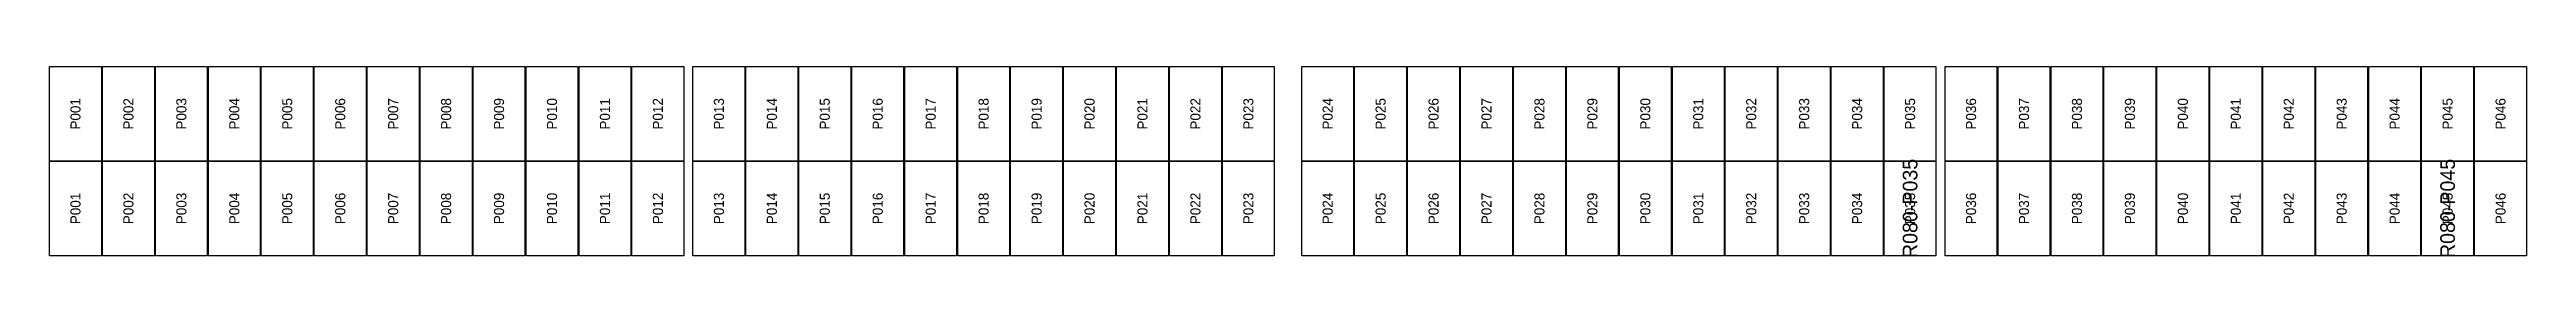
# Model space of a CAD drawing. Extents: x 296295 to 296770, y 651564 to 652121.
# Drawn here: x 296512.5 to 296566.7, y 651799.8 to 651803.9 of the extents above; entities that cross this region are included whole.
import ezdxf
from ezdxf.enums import TextEntityAlignment as Align

# ---------------------------------------------------------------- set-up
doc = ezdxf.new("R2010")
doc.units = 0

msp = doc.modelspace()

# ---------------------------------------------------------------- texts
at = {"layer": 'DEFECT_LABELS'}
for s, p in [('R080-P035', (296553.201, 651800.802)), ('R080-P045', (296564.957, 651800.802))]:
    msp.add_text(s, height=0.32, rotation=90, dxfattribs=at).set_placement(p, align=Align.MIDDLE_CENTER)
at = {"layer": 'PANEL_POSITION'}
for s, p in [('P001', (296513.077, 651802.865)), ('P002', (296514.235, 651802.865)), ('P003', (296515.393, 651802.865)), ('P004', (296516.551, 651802.865)), ('P005', (296517.709, 651802.865)), ('P006', (296518.867, 651802.865)), ('P007', (296520.025, 651802.865)), ('P008', (296521.183, 651802.865)), ('P009', (296522.341, 651802.865)), ('P010', (296523.499, 651802.865)), ('P011', (296524.657, 651802.865)), ('P012', (296525.815, 651802.865)), ('P013', (296527.149, 651802.865)), ('P014', (296528.307, 651802.865)), ('P015', (296529.465, 651802.865)), ('P016', (296530.623, 651802.865)), ('P017', (296531.781, 651802.865)), ('P018', (296532.939, 651802.865)), ('P019', (296534.097, 651802.865)), ('P020', (296535.255, 651802.865)), ('P021', (296536.413, 651802.865)), ('P022', (296537.571, 651802.865)), ('P023', (296538.729, 651802.865)), ('P024', (296540.463, 651802.865)), ('P025', (296541.621, 651802.865)), ('P026', (296542.779, 651802.865)), ('P027', (296543.937, 651802.865)), ('P028', (296545.095, 651802.865)), ('P029', (296546.253, 651802.865)), ('P030', (296547.411, 651802.865)), ('P031', (296548.569, 651802.865)), ('P032', (296549.727, 651802.865)), ('P033', (296550.885, 651802.865)), ('P034', (296552.043, 651802.865)), ('P035', (296553.201, 651802.865)), ('P036', (296554.535, 651802.865)), ('P037', (296555.693, 651802.865)), ('P038', (296556.851, 651802.865)), ('P039', (296558.009, 651802.865)), ('P040', (296559.167, 651802.865)), ('P041', (296560.325, 651802.865)), ('P042', (296561.483, 651802.865)), ('P043', (296562.641, 651802.865)), ('P044', (296563.799, 651802.865)), ('P045', (296564.957, 651802.865)), ('P046', (296566.115, 651802.865)), ('P001', (296513.077, 651800.802)), ('P002', (296514.235, 651800.802)), ('P003', (296515.393, 651800.802)), ('P004', (296516.551, 651800.802)), ('P005', (296517.709, 651800.802)), ('P006', (296518.867, 651800.802)), ('P007', (296520.025, 651800.802)), ('P008', (296521.183, 651800.802)), ('P009', (296522.341, 651800.802)), ('P010', (296523.499, 651800.802)), ('P011', (296524.657, 651800.802)), ('P012', (296525.815, 651800.802)), ('P013', (296527.149, 651800.802)), ('P014', (296528.307, 651800.802)), ('P015', (296529.465, 651800.802)), ('P016', (296530.623, 651800.802)), ('P017', (296531.781, 651800.802)), ('P018', (296532.939, 651800.802)), ('P019', (296534.097, 651800.802)), ('P020', (296535.255, 651800.802)), ('P021', (296536.413, 651800.802)), ('P022', (296537.571, 651800.802)), ('P023', (296538.729, 651800.802)), ('P024', (296540.463, 651800.802)), ('P025', (296541.621, 651800.802)), ('P026', (296542.779, 651800.802)), ('P027', (296543.937, 651800.802)), ('P028', (296545.095, 651800.802)), ('P029', (296546.253, 651800.802)), ('P030', (296547.411, 651800.802)), ('P031', (296548.569, 651800.802)), ('P032', (296549.727, 651800.802)), ('P033', (296550.885, 651800.802)), ('P034', (296552.043, 651800.802)), ('P035', (296553.201, 651800.802)), ('P036', (296554.535, 651800.802)), ('P037', (296555.693, 651800.802)), ('P038', (296556.851, 651800.802)), ('P039', (296558.009, 651800.802)), ('P040', (296559.167, 651800.802)), ('P041', (296560.325, 651800.802)), ('P042', (296561.483, 651800.802)), ('P043', (296562.641, 651800.802)), ('P044', (296563.799, 651800.802)), ('P045', (296564.957, 651800.802)), ('P046', (296566.115, 651800.802))]:
    msp.add_text(s, height=0.22, rotation=90, dxfattribs=at).set_placement(p, align=Align.MIDDLE_CENTER)

# ---------------------------------------------------------------- linework, layer by layer
at = {"layer": 'DEFECTIVE_PANELS'}
for points in [[(296552.634, 651801.834), (296553.768, 651801.834), (296553.768, 651799.771), (296552.634, 651799.771)], [(296564.39, 651801.834), (296565.524, 651801.834), (296565.524, 651799.771), (296564.39, 651799.771)]]:
    msp.add_lwpolyline(points, close=True, dxfattribs=at)
at = {"layer": 'PANELS_MASTER'}
for points in [[(296512.51, 651803.897), (296513.644, 651803.897), (296513.644, 651801.834), (296512.51, 651801.834)], [(296513.668, 651803.897), (296514.802, 651803.897), (296514.802, 651801.834), (296513.668, 651801.834)], [(296514.826, 651803.897), (296515.96, 651803.897), (296515.96, 651801.834), (296514.826, 651801.834)], [(296515.984, 651803.897), (296517.118, 651803.897), (296517.118, 651801.834), (296515.984, 651801.834)], [(296517.142, 651803.897), (296518.276, 651803.897), (296518.276, 651801.834), (296517.142, 651801.834)], [(296518.3, 651803.897), (296519.434, 651803.897), (296519.434, 651801.834), (296518.3, 651801.834)], [(296519.458, 651803.897), (296520.592, 651803.897), (296520.592, 651801.834), (296519.458, 651801.834)], [(296520.616, 651803.897), (296521.75, 651803.897), (296521.75, 651801.834), (296520.616, 651801.834)], [(296521.774, 651803.897), (296522.908, 651803.897), (296522.908, 651801.834), (296521.774, 651801.834)], [(296522.932, 651803.897), (296524.066, 651803.897), (296524.066, 651801.834), (296522.932, 651801.834)], [(296524.09, 651803.897), (296525.224, 651803.897), (296525.224, 651801.834), (296524.09, 651801.834)], [(296525.248, 651803.897), (296526.382, 651803.897), (296526.382, 651801.834), (296525.248, 651801.834)], [(296526.582, 651803.897), (296527.716, 651803.897), (296527.716, 651801.834), (296526.582, 651801.834)], [(296527.74, 651803.897), (296528.874, 651803.897), (296528.874, 651801.834), (296527.74, 651801.834)], [(296528.898, 651803.897), (296530.032, 651803.897), (296530.032, 651801.834), (296528.898, 651801.834)], [(296530.056, 651803.897), (296531.19, 651803.897), (296531.19, 651801.834), (296530.056, 651801.834)], [(296531.214, 651803.897), (296532.348, 651803.897), (296532.348, 651801.834), (296531.214, 651801.834)], [(296532.372, 651803.897), (296533.506, 651803.897), (296533.506, 651801.834), (296532.372, 651801.834)], [(296533.53, 651803.897), (296534.664, 651803.897), (296534.664, 651801.834), (296533.53, 651801.834)], [(296534.688, 651803.897), (296535.822, 651803.897), (296535.822, 651801.834), (296534.688, 651801.834)], [(296535.846, 651803.897), (296536.98, 651803.897), (296536.98, 651801.834), (296535.846, 651801.834)], [(296537.004, 651803.897), (296538.138, 651803.897), (296538.138, 651801.834), (296537.004, 651801.834)], [(296538.162, 651803.897), (296539.296, 651803.897), (296539.296, 651801.834), (296538.162, 651801.834)], [(296539.896, 651803.897), (296541.03, 651803.897), (296541.03, 651801.834), (296539.896, 651801.834)], [(296541.054, 651803.897), (296542.188, 651803.897), (296542.188, 651801.834), (296541.054, 651801.834)], [(296542.212, 651803.897), (296543.346, 651803.897), (296543.346, 651801.834), (296542.212, 651801.834)], [(296543.37, 651803.897), (296544.504, 651803.897), (296544.504, 651801.834), (296543.37, 651801.834)], [(296544.528, 651803.897), (296545.662, 651803.897), (296545.662, 651801.834), (296544.528, 651801.834)], [(296545.686, 651803.897), (296546.82, 651803.897), (296546.82, 651801.834), (296545.686, 651801.834)], [(296546.844, 651803.897), (296547.978, 651803.897), (296547.978, 651801.834), (296546.844, 651801.834)], [(296548.002, 651803.897), (296549.136, 651803.897), (296549.136, 651801.834), (296548.002, 651801.834)], [(296549.16, 651803.897), (296550.294, 651803.897), (296550.294, 651801.834), (296549.16, 651801.834)], [(296550.318, 651803.897), (296551.452, 651803.897), (296551.452, 651801.834), (296550.318, 651801.834)], [(296551.476, 651803.897), (296552.61, 651803.897), (296552.61, 651801.834), (296551.476, 651801.834)], [(296552.634, 651803.897), (296553.768, 651803.897), (296553.768, 651801.834), (296552.634, 651801.834)], [(296553.968, 651803.897), (296555.102, 651803.897), (296555.102, 651801.834), (296553.968, 651801.834)], [(296555.126, 651803.897), (296556.26, 651803.897), (296556.26, 651801.834), (296555.126, 651801.834)], [(296556.284, 651803.897), (296557.418, 651803.897), (296557.418, 651801.834), (296556.284, 651801.834)], [(296557.442, 651803.897), (296558.576, 651803.897), (296558.576, 651801.834), (296557.442, 651801.834)], [(296558.6, 651803.897), (296559.734, 651803.897), (296559.734, 651801.834), (296558.6, 651801.834)], [(296559.758, 651803.897), (296560.892, 651803.897), (296560.892, 651801.834), (296559.758, 651801.834)], [(296560.916, 651803.897), (296562.05, 651803.897), (296562.05, 651801.834), (296560.916, 651801.834)], [(296562.074, 651803.897), (296563.208, 651803.897), (296563.208, 651801.834), (296562.074, 651801.834)], [(296563.232, 651803.897), (296564.366, 651803.897), (296564.366, 651801.834), (296563.232, 651801.834)], [(296564.39, 651803.897), (296565.524, 651803.897), (296565.524, 651801.834), (296564.39, 651801.834)], [(296565.548, 651803.897), (296566.682, 651803.897), (296566.682, 651801.834), (296565.548, 651801.834)], [(296512.51, 651801.834), (296513.644, 651801.834), (296513.644, 651799.771), (296512.51, 651799.771)], [(296513.668, 651801.834), (296514.802, 651801.834), (296514.802, 651799.771), (296513.668, 651799.771)], [(296514.826, 651801.834), (296515.96, 651801.834), (296515.96, 651799.771), (296514.826, 651799.771)], [(296515.984, 651801.834), (296517.118, 651801.834), (296517.118, 651799.771), (296515.984, 651799.771)], [(296517.142, 651801.834), (296518.276, 651801.834), (296518.276, 651799.771), (296517.142, 651799.771)], [(296518.3, 651801.834), (296519.434, 651801.834), (296519.434, 651799.771), (296518.3, 651799.771)], [(296519.458, 651801.834), (296520.592, 651801.834), (296520.592, 651799.771), (296519.458, 651799.771)], [(296520.616, 651801.834), (296521.75, 651801.834), (296521.75, 651799.771), (296520.616, 651799.771)], [(296521.774, 651801.834), (296522.908, 651801.834), (296522.908, 651799.771), (296521.774, 651799.771)], [(296522.932, 651801.834), (296524.066, 651801.834), (296524.066, 651799.771), (296522.932, 651799.771)], [(296524.09, 651801.834), (296525.224, 651801.834), (296525.224, 651799.771), (296524.09, 651799.771)], [(296525.248, 651801.834), (296526.382, 651801.834), (296526.382, 651799.771), (296525.248, 651799.771)], [(296526.582, 651801.834), (296527.716, 651801.834), (296527.716, 651799.771), (296526.582, 651799.771)], [(296527.74, 651801.834), (296528.874, 651801.834), (296528.874, 651799.771), (296527.74, 651799.771)], [(296528.898, 651801.834), (296530.032, 651801.834), (296530.032, 651799.771), (296528.898, 651799.771)], [(296530.056, 651801.834), (296531.19, 651801.834), (296531.19, 651799.771), (296530.056, 651799.771)], [(296531.214, 651801.834), (296532.348, 651801.834), (296532.348, 651799.771), (296531.214, 651799.771)], [(296532.372, 651801.834), (296533.506, 651801.834), (296533.506, 651799.771), (296532.372, 651799.771)], [(296533.53, 651801.834), (296534.664, 651801.834), (296534.664, 651799.771), (296533.53, 651799.771)], [(296534.688, 651801.834), (296535.822, 651801.834), (296535.822, 651799.771), (296534.688, 651799.771)], [(296535.846, 651801.834), (296536.98, 651801.834), (296536.98, 651799.771), (296535.846, 651799.771)], [(296537.004, 651801.834), (296538.138, 651801.834), (296538.138, 651799.771), (296537.004, 651799.771)], [(296538.162, 651801.834), (296539.296, 651801.834), (296539.296, 651799.771), (296538.162, 651799.771)], [(296539.896, 651801.834), (296541.03, 651801.834), (296541.03, 651799.771), (296539.896, 651799.771)], [(296541.054, 651801.834), (296542.188, 651801.834), (296542.188, 651799.771), (296541.054, 651799.771)], [(296542.212, 651801.834), (296543.346, 651801.834), (296543.346, 651799.771), (296542.212, 651799.771)], [(296543.37, 651801.834), (296544.504, 651801.834), (296544.504, 651799.771), (296543.37, 651799.771)], [(296544.528, 651801.834), (296545.662, 651801.834), (296545.662, 651799.771), (296544.528, 651799.771)], [(296545.686, 651801.834), (296546.82, 651801.834), (296546.82, 651799.771), (296545.686, 651799.771)], [(296546.844, 651801.834), (296547.978, 651801.834), (296547.978, 651799.771), (296546.844, 651799.771)], [(296548.002, 651801.834), (296549.136, 651801.834), (296549.136, 651799.771), (296548.002, 651799.771)], [(296549.16, 651801.834), (296550.294, 651801.834), (296550.294, 651799.771), (296549.16, 651799.771)], [(296550.318, 651801.834), (296551.452, 651801.834), (296551.452, 651799.771), (296550.318, 651799.771)], [(296551.476, 651801.834), (296552.61, 651801.834), (296552.61, 651799.771), (296551.476, 651799.771)], [(296553.968, 651801.834), (296555.102, 651801.834), (296555.102, 651799.771), (296553.968, 651799.771)], [(296555.126, 651801.834), (296556.26, 651801.834), (296556.26, 651799.771), (296555.126, 651799.771)], [(296556.284, 651801.834), (296557.418, 651801.834), (296557.418, 651799.771), (296556.284, 651799.771)], [(296557.442, 651801.834), (296558.576, 651801.834), (296558.576, 651799.771), (296557.442, 651799.771)], [(296558.6, 651801.834), (296559.734, 651801.834), (296559.734, 651799.771), (296558.6, 651799.771)], [(296559.758, 651801.834), (296560.892, 651801.834), (296560.892, 651799.771), (296559.758, 651799.771)], [(296560.916, 651801.834), (296562.05, 651801.834), (296562.05, 651799.771), (296560.916, 651799.771)], [(296562.074, 651801.834), (296563.208, 651801.834), (296563.208, 651799.771), (296562.074, 651799.771)], [(296563.232, 651801.834), (296564.366, 651801.834), (296564.366, 651799.771), (296563.232, 651799.771)], [(296565.548, 651801.834), (296566.682, 651801.834), (296566.682, 651799.771), (296565.548, 651799.771)]]:
    msp.add_lwpolyline(points, close=True, dxfattribs=at)

msp.set_redraw_order([(e.dxf.handle, doc.entitydb.next_handle()) for e in msp.query("TEXT MTEXT ATTDEF DIMENSION ARC_DIMENSION")])  # texts and dimensions are drawn at this point

doc.saveas('drawing.dxf')
